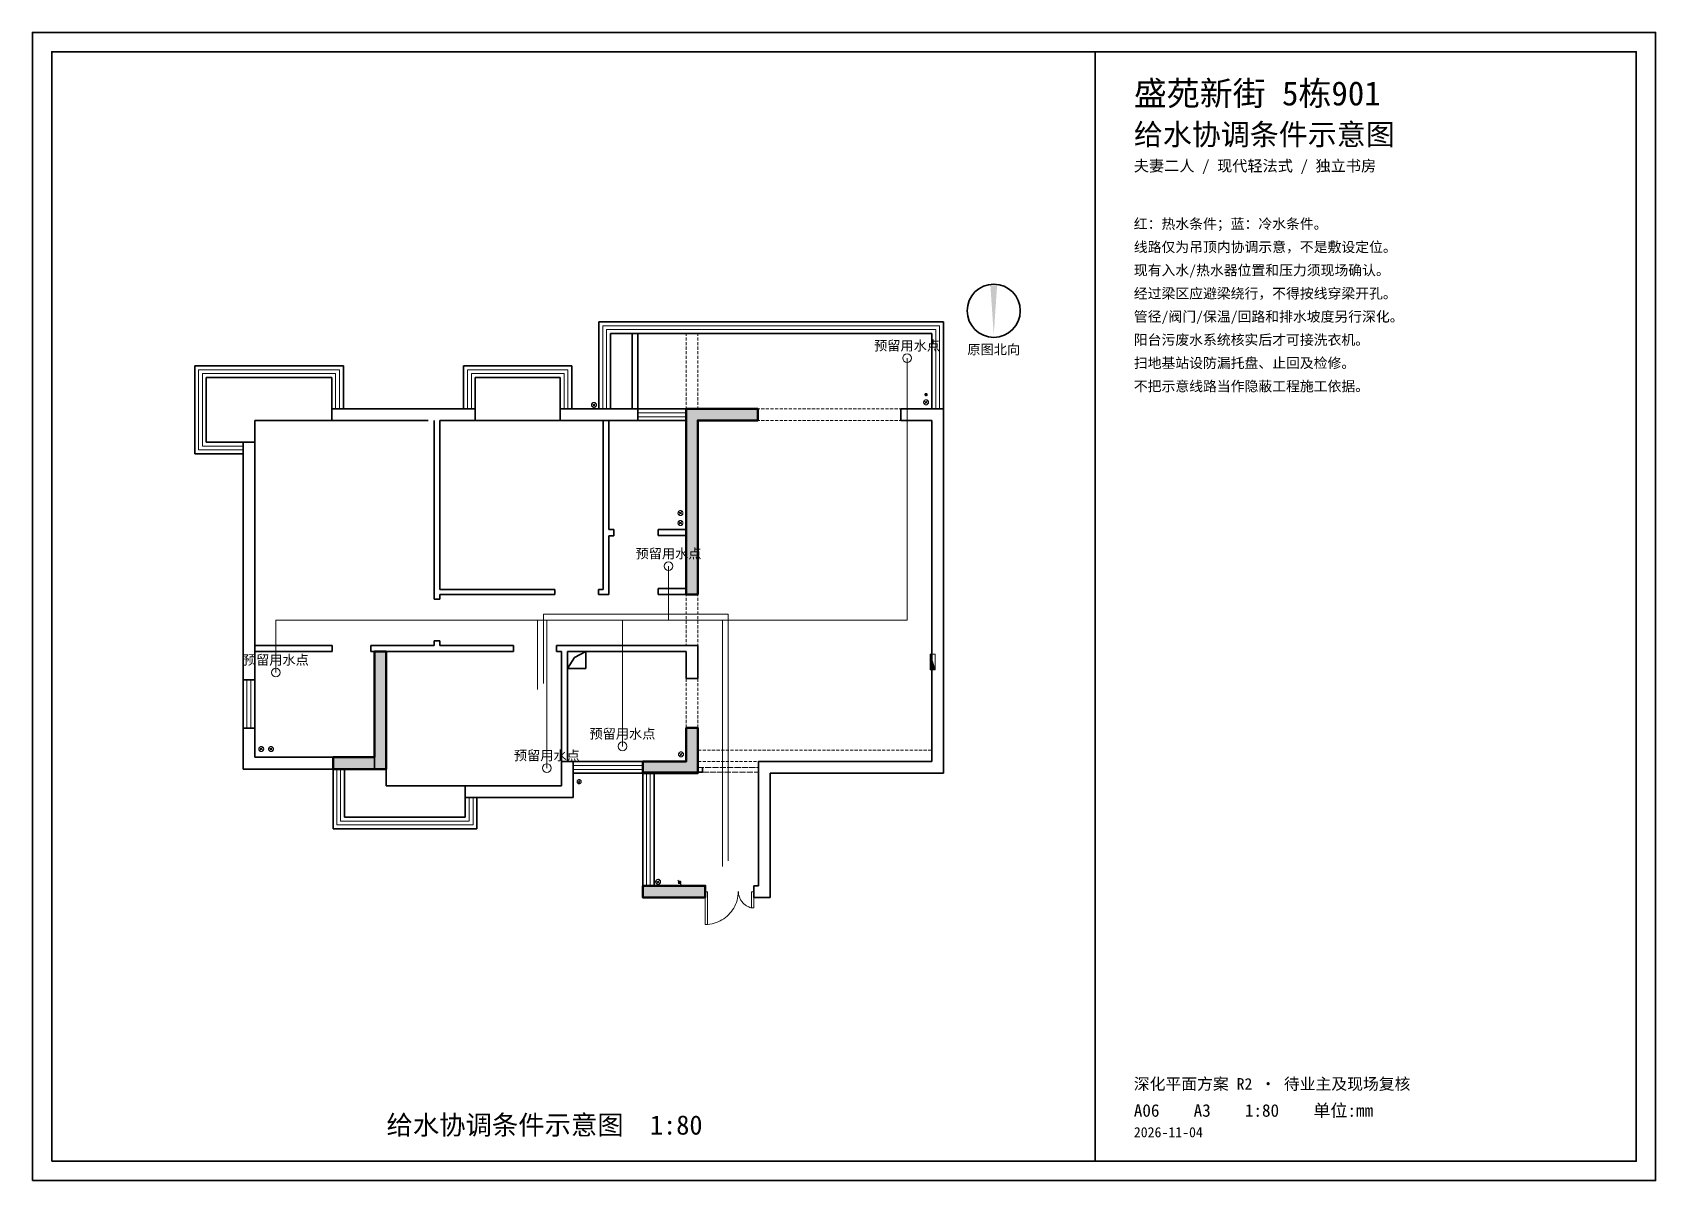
# Model space of a CAD drawing. Header units: millimetres. Extents: x -4600 to 229000, y -4300 to 19460.
# Drawn here: x 195400 to 229000, y -4300 to 19460 of the extents above; entities that cross this region are included whole.
import ezdxf
from ezdxf.enums import TextEntityAlignment as Align

# ---------------------------------------------------------------- set-up
doc = ezdxf.new("R2010")
doc.units = ezdxf.units.MM
doc.header["$LTSCALE"] = 100
doc.linetypes.add('DASHED', pattern=[1.524, 1.27, -0.254])
for name, color, linetype, lineweight in [('A-EX-BEAM', 8, 'Continuous', 13), ('A-EX-DOOR', 3, 'Continuous', 18), ('A-EX-OPENING', 8, 'DASHED', 13), ('A-EX-SERVICE', 6, 'Continuous', 13), ('A-EX-STRUCT', 7, 'Continuous', 50), ('A-EX-WALL', 7, 'Continuous', 35), ('A-EX-WINDOW', 4, 'Continuous', 18), ('A-NOTE', 7, 'Continuous', 18), ('A-SHEET', 7, 'Continuous', 35), ('A-TEXT', 7, 'Continuous', 18), ('R2-COLD', 5, 'Continuous', 18), ('R2-HOT', 1, 'Continuous', 18), ('R2-LEGEND', 7, 'Continuous', 18)]:
    doc.layers.add(name, color=color, linetype=linetype, lineweight=lineweight)
doc.styles.add('CJK', font='simsun.ttc')

# ---------------------------------------------------------------- blocks, each defined once
blk = doc.blocks.new('SOURCE_PROPOSED')
at = {"layer": 'A-EX-STRUCT'}
for points in [[(8931, 9870), (10419, 9870), (10419, 9630), (9172, 9630), (9172, 6030), (8931, 6030)], [(2479, 4851), (2720, 4851), (2720, 2416), (1622, 2416), (1622, 2660), (2479, 2660)], [(8931, 3272), (9172, 3272), (9172, 2329), (8034, 2329), (8034, 2571), (8931, 2571)], [(8034, 0), (9329, 0), (9329, -241), (8034, -241)]]:
    blk.add_hatch(color=256, dxfattribs=at).paths.add_polyline_path(points)
at = {"layer": 'A-EX-BEAM'}
for p, q in [((8931, 11380), (8931, 11430)), ((9172, 11380), (9172, 11430)), ((8931, 11285), (8931, 11350)), ((8931, 11189), (8931, 11254)), ((8931, 11094), (8931, 11159)), ((9172, 11285), (9172, 11350)), ((9172, 11189), (9172, 11254)), ((9172, 11094), (9172, 11159)), ((8931, 11002), (8931, 11063)), ((8931, 10906), (8931, 10967)), ((8931, 10811), (8931, 10872)), ((8931, 10715), (8931, 10776)), ((9172, 11002), (9172, 11063)), ((9172, 10906), (9172, 10967)), ((9172, 10811), (9172, 10872)), ((9172, 10715), (9172, 10776)), ((8931, 10619), (8931, 10681)), ((8931, 10524), (8931, 10589)), ((8931, 10428), (8931, 10493)), ((9172, 10619), (9172, 10681)), ((9172, 10524), (9172, 10589)), ((9172, 10428), (9172, 10493)), ((8931, 10333), (8931, 10398)), ((8931, 10237), (8931, 10302)), ((8931, 10141), (8931, 10206)), ((8931, 10046), (8931, 10111)), ((9172, 10333), (9172, 10398)), ((9172, 10237), (9172, 10302)), ((9172, 10141), (9172, 10206)), ((9172, 10046), (9172, 10111)), ((8931, 9954), (8931, 10015)), ((8931, 9870), (8931, 9920)), ((9172, 9954), (9172, 10015)), ((9172, 9870), (9172, 9920)), ((10419, 9870), (10457, 9870)), ((10487, 9870), (10552, 9870)), ((10583, 9870), (10644, 9870)), ((10679, 9870), (10740, 9870)), ((10774, 9870), (10835, 9870)), ((10870, 9870), (10931, 9870)), ((10961, 9870), (11026, 9870)), ((11057, 9870), (11122, 9870)), ((11153, 9870), (11218, 9870)), ((11248, 9870), (11313, 9870)), ((11344, 9870), (11409, 9870)), ((11439, 9870), (11504, 9870)), ((11535, 9870), (11600, 9870)), ((11630, 9870), (11692, 9870)), ((11726, 9870), (11787, 9870)), ((11822, 9870), (11883, 9870)), ((11917, 9870), (11978, 9870)), ((12009, 9870), (12074, 9870)), ((12105, 9870), (12170, 9870)), ((12200, 9870), (12265, 9870)), ((12296, 9870), (12361, 9870)), ((12391, 9870), (12456, 9870)), ((12487, 9870), (12552, 9870)), ((12582, 9870), (12644, 9870)), ((12678, 9870), (12739, 9870)), ((12774, 9870), (12835, 9870)), ((12869, 9870), (12930, 9870)), ((12961, 9870), (13026, 9870)), ((13057, 9870), (13122, 9870)), ((13152, 9870), (13217, 9870)), ((13248, 9870), (13313, 9870)), ((13343, 9870), (13378, 9870)), ((10419, 9630), (10457, 9630)), ((10487, 9630), (10552, 9630)), ((10583, 9630), (10644, 9630)), ((10679, 9630), (10740, 9630)), ((10774, 9630), (10835, 9630)), ((10870, 9630), (10931, 9630)), ((10961, 9630), (11026, 9630)), ((11057, 9630), (11122, 9630)), ((11153, 9630), (11218, 9630)), ((11248, 9630), (11313, 9630)), ((11344, 9630), (11409, 9630)), ((11439, 9630), (11504, 9630)), ((11535, 9630), (11600, 9630)), ((11630, 9630), (11692, 9630)), ((11726, 9630), (11787, 9630)), ((11822, 9630), (11883, 9630)), ((11917, 9630), (11978, 9630)), ((12009, 9630), (12074, 9630)), ((12105, 9630), (12170, 9630)), ((12200, 9630), (12265, 9630)), ((12296, 9630), (12361, 9630)), ((12391, 9630), (12456, 9630)), ((12487, 9630), (12552, 9630)), ((12582, 9630), (12644, 9630)), ((12678, 9630), (12739, 9630)), ((12774, 9630), (12835, 9630)), ((12869, 9630), (12930, 9630)), ((12961, 9630), (13026, 9630)), ((13057, 9630), (13122, 9630)), ((13152, 9630), (13217, 9630)), ((13248, 9630), (13313, 9630)), ((13343, 9630), (13378, 9630)), ((8931, 6030), (8931, 5992)), ((8931, 5961), (8931, 5900)), ((8931, 5865), (8931, 5804)), ((8931, 5770), (8931, 5709)), ((9172, 6030), (9172, 5992)), ((9172, 5961), (9172, 5900)), ((9172, 5865), (9172, 5804)), ((9172, 5770), (9172, 5709)), ((8931, 5674), (8931, 5613)), ((8931, 5578), (8931, 5517)), ((8931, 5487), (8931, 5422)), ((8931, 5391), (8931, 5326)), ((9172, 5674), (9172, 5613)), ((9172, 5578), (9172, 5517)), ((9172, 5487), (9172, 5422)), ((9172, 5391), (9172, 5326)), ((8931, 5295), (8931, 5230)), ((8931, 5200), (8931, 5135)), ((8931, 5104), (8931, 5039)), ((9172, 5295), (9172, 5230)), ((9172, 5200), (9172, 5135)), ((9172, 5104), (9172, 5039)), ((8931, 5008), (8931, 4970)), ((9172, 5008), (9172, 4970)), ((13986, 4794), (13986, 4473)), ((14085, 4794), (13986, 4794)), ((14085, 4469), (13986, 4794)), ((13986, 4790), (13989, 4790)), ((13986, 4771), (13997, 4763)), ((13986, 4756), (14005, 4737)), ((13986, 4737), (14012, 4710)), ((13986, 4718), (14020, 4683)), ((13997, 4794), (13997, 4794)), ((14085, 4469), (14085, 4794)), ((14085, 4794), (14085, 4794)), ((13986, 4698), (14028, 4656)), ((13986, 4679), (14039, 4630)), ((13986, 4660), (14047, 4603)), ((13986, 4645), (14054, 4576)), ((13986, 4626), (14062, 4549)), ((13986, 4607), (14070, 4523)), ((13986, 4588), (14077, 4496)), ((13986, 4568), (14085, 4469)), ((13986, 4549), (14066, 4469)), ((13986, 4530), (14047, 4469)), ((13986, 4515), (14028, 4469)), ((13986, 4496), (14012, 4469)), ((13986, 4477), (13993, 4469)), ((13986, 4469), (14085, 4469)), ((13997, 4473), (13997, 4473)), ((14066, 4473), (14066, 4473)), ((8931, 4289), (8931, 4224)), ((8931, 4194), (8931, 4129)), ((8931, 4098), (8931, 4033)), ((9172, 4289), (9172, 4224)), ((9172, 4194), (9172, 4129)), ((9172, 4098), (9172, 4033)), ((8931, 4002), (8931, 3941)), ((8931, 3907), (8931, 3846)), ((8931, 3811), (8931, 3750)), ((8931, 3716), (8931, 3654)), ((9172, 4002), (9172, 3941)), ((9172, 3907), (9172, 3846)), ((9172, 3811), (9172, 3750)), ((9172, 3716), (9172, 3654)), ((8931, 3624), (8931, 3559)), ((8931, 3528), (8931, 3463)), ((8931, 3433), (8931, 3368)), ((9172, 3624), (9172, 3559)), ((9172, 3528), (9172, 3463)), ((9172, 3433), (9172, 3368)), ((8931, 3337), (8931, 3272)), ((9172, 3337), (9172, 3272)), ((9172, 2809), (9245, 2809)), ((9279, 2809), (9340, 2809)), ((9375, 2809), (9436, 2809)), ((9467, 2809), (9532, 2809)), ((9562, 2809), (9627, 2809)), ((9658, 2809), (9723, 2809)), ((9753, 2809), (9818, 2809)), ((9849, 2809), (9914, 2809)), ((9944, 2809), (10009, 2809)), ((10040, 2809), (10101, 2809)), ((10136, 2809), (10197, 2809)), ((10231, 2809), (10292, 2809)), ((10327, 2809), (10388, 2809)), ((10419, 2809), (10484, 2809)), ((10514, 2809), (10579, 2809)), ((10610, 2809), (10675, 2809)), ((10705, 2809), (10770, 2809)), ((10801, 2809), (10866, 2809)), ((10896, 2809), (10961, 2809)), ((10992, 2809), (11053, 2809)), ((11088, 2809), (11149, 2809)), ((11183, 2809), (11244, 2809)), ((11279, 2809), (11340, 2809)), ((11374, 2809), (11436, 2809)), ((11466, 2809), (11531, 2809)), ((11562, 2809), (11627, 2809)), ((11657, 2809), (11722, 2809)), ((11753, 2809), (11818, 2809)), ((11848, 2809), (11913, 2809)), ((11944, 2809), (12009, 2809)), ((12040, 2809), (12101, 2809)), ((12135, 2809), (12196, 2809)), ((12231, 2809), (12292, 2809)), ((12326, 2809), (12387, 2809)), ((12418, 2809), (12483, 2809)), ((12514, 2809), (12579, 2809)), ((12609, 2809), (12674, 2809)), ((12705, 2809), (12770, 2809)), ((12800, 2809), (12865, 2809)), ((12896, 2809), (12961, 2809)), ((12992, 2809), (13053, 2809)), ((13087, 2809), (13148, 2809)), ((13183, 2809), (13244, 2809)), ((13278, 2809), (13339, 2809)), ((13370, 2809), (13435, 2809)), ((13466, 2809), (13531, 2809)), ((13561, 2809), (13626, 2809)), ((13657, 2809), (13722, 2809)), ((13752, 2809), (13817, 2809)), ((13848, 2809), (13913, 2809)), ((13944, 2809), (14020, 2809)), ((9172, 2571), (9245, 2571)), ((9279, 2571), (9340, 2571)), ((9375, 2571), (9436, 2571)), ((9467, 2571), (9532, 2571)), ((9562, 2571), (9627, 2571)), ((9658, 2571), (9723, 2571)), ((9753, 2571), (9818, 2571)), ((9849, 2571), (9914, 2571)), ((9944, 2571), (10009, 2571)), ((10040, 2571), (10101, 2571)), ((10136, 2571), (10197, 2571)), ((10231, 2571), (10292, 2571)), ((10327, 2571), (10388, 2571)), ((10419, 2571), (10484, 2571)), ((10514, 2571), (10579, 2571)), ((10610, 2571), (10675, 2571)), ((10705, 2571), (10770, 2571)), ((10801, 2571), (10866, 2571)), ((10896, 2571), (10961, 2571)), ((10992, 2571), (11053, 2571)), ((11088, 2571), (11149, 2571)), ((11183, 2571), (11244, 2571)), ((11279, 2571), (11340, 2571)), ((11374, 2571), (11436, 2571)), ((11466, 2571), (11531, 2571)), ((11562, 2571), (11627, 2571)), ((11657, 2571), (11722, 2571)), ((11753, 2571), (11818, 2571)), ((11848, 2571), (11913, 2571)), ((11944, 2571), (12009, 2571)), ((12040, 2571), (12101, 2571)), ((12135, 2571), (12196, 2571)), ((12231, 2571), (12292, 2571)), ((12326, 2571), (12387, 2571)), ((12418, 2571), (12483, 2571)), ((12514, 2571), (12579, 2571)), ((12609, 2571), (12674, 2571)), ((12705, 2571), (12770, 2571)), ((12800, 2571), (12865, 2571)), ((12896, 2571), (12961, 2571)), ((12992, 2571), (13053, 2571)), ((13087, 2571), (13148, 2571)), ((13183, 2571), (13244, 2571)), ((13278, 2571), (13339, 2571)), ((13370, 2571), (13435, 2571)), ((13466, 2571), (13531, 2571)), ((13561, 2571), (13626, 2571)), ((13657, 2571), (13722, 2571)), ((13752, 2571), (13817, 2571)), ((13848, 2571), (13913, 2571)), ((13944, 2571), (14020, 2571))]:
    blk.add_line(p, q, dxfattribs=at)
at = {"layer": 'A-EX-DOOR'}
for p, q in [((10285, -459), (10285, -122)), ((10331, -122), (10285, -122)), ((10331, -122), (10331, -459)), ((10331, -459), (10285, -459))]:
    blk.add_line(p, q, dxfattribs=at)
blk.add_lwpolyline([(9329, -122), (9375, -122), (9375, -799), (9329, -799)], close=True, dxfattribs=at)
for points in [[(9331, -799), (9377, -798), (9423, -793), (9468, -785), (9511, -775), (9554, -762), (9595, -746), (9635, -727), (9673, -706), (9710, -683), (9746, -658), (9779, -630), (9811, -600), (9840, -569), (9868, -535), (9894, -500), (9917, -463), (9938, -425), (9956, -385), (9972, -343), (9985, -301), (9996, -257), (10003, -213), (10008, -167), (10009, -120)], [(10013, -118), (10014, -138), (10016, -158), (10019, -178), (10024, -197), (10029, -216), (10035, -235), (10042, -253), (10050, -271), (10060, -288), (10070, -304), (10080, -320), (10092, -335), (10105, -350), (10118, -364), (10132, -377), (10147, -390), (10162, -401), (10179, -412), (10195, -422), (10213, -431), (10231, -439), (10250, -446), (10269, -453), (10288, -458)]]:
    blk.add_lwpolyline(points, dxfattribs=at)
at = {"layer": 'A-EX-OPENING'}
for p, q in [((9172, 2447), (10430, 2447)), ((9272, 2348), (10430, 2348))]:
    blk.add_line(p, q, dxfattribs=at)
at = {"layer": 'A-EX-SERVICE'}
for p, q in [((8931, 11380), (8931, 11430)), ((9172, 11380), (9172, 11430)), ((8931, 11285), (8931, 11350)), ((8931, 11189), (8931, 11254)), ((8931, 11094), (8931, 11159)), ((9172, 11285), (9172, 11350)), ((9172, 11189), (9172, 11254)), ((9172, 11094), (9172, 11159)), ((8931, 11002), (8931, 11063)), ((8931, 10906), (8931, 10967)), ((8931, 10811), (8931, 10872)), ((8931, 10715), (8931, 10776)), ((9172, 11002), (9172, 11063)), ((9172, 10906), (9172, 10967)), ((9172, 10811), (9172, 10872)), ((9172, 10715), (9172, 10776)), ((8931, 10619), (8931, 10681)), ((8931, 10524), (8931, 10589)), ((8931, 10428), (8931, 10493)), ((9172, 10619), (9172, 10681)), ((9172, 10524), (9172, 10589)), ((9172, 10428), (9172, 10493)), ((8931, 10333), (8931, 10398)), ((8931, 10237), (8931, 10302)), ((8931, 10141), (8931, 10206)), ((8931, 10046), (8931, 10111)), ((9172, 10333), (9172, 10398)), ((9172, 10237), (9172, 10302)), ((9172, 10141), (9172, 10206)), ((9172, 10046), (9172, 10111)), ((13875, 10145), (13917, 10180)), ((13921, 10149), (13875, 10176)), ((7064, 9920), (6980, 9981)), ((6984, 9912), (7060, 9989)), ((8931, 9954), (8931, 10015)), ((8931, 9870), (8931, 9920)), ((9172, 9954), (9172, 10015)), ((9172, 9870), (9172, 9920)), ((10419, 9870), (10457, 9870)), ((10487, 9870), (10552, 9870)), ((10583, 9870), (10644, 9870)), ((10679, 9870), (10740, 9870)), ((10774, 9870), (10835, 9870)), ((10870, 9870), (10931, 9870)), ((10961, 9870), (11026, 9870)), ((11057, 9870), (11122, 9870)), ((11153, 9870), (11218, 9870)), ((11248, 9870), (11313, 9870)), ((11344, 9870), (11409, 9870)), ((11439, 9870), (11504, 9870)), ((11535, 9870), (11600, 9870)), ((11630, 9870), (11692, 9870)), ((11726, 9870), (11787, 9870)), ((11822, 9870), (11883, 9870)), ((11917, 9870), (11978, 9870)), ((12009, 9870), (12074, 9870)), ((12105, 9870), (12170, 9870)), ((12200, 9870), (12265, 9870)), ((12296, 9870), (12361, 9870)), ((12391, 9870), (12456, 9870)), ((12487, 9870), (12552, 9870)), ((12582, 9870), (12644, 9870)), ((12678, 9870), (12739, 9870)), ((12774, 9870), (12835, 9870)), ((12869, 9870), (12930, 9870)), ((12961, 9870), (13026, 9870)), ((13057, 9870), (13122, 9870)), ((13152, 9870), (13217, 9870)), ((13248, 9870), (13313, 9870)), ((13343, 9870), (13378, 9870)), ((13940, 9973), (13856, 10034)), ((13859, 9966), (13936, 10042)), ((10419, 9630), (10457, 9630)), ((10487, 9630), (10552, 9630)), ((10583, 9630), (10644, 9630)), ((10679, 9630), (10740, 9630)), ((10774, 9630), (10835, 9630)), ((10870, 9630), (10931, 9630)), ((10961, 9630), (11026, 9630)), ((11057, 9630), (11122, 9630)), ((11153, 9630), (11218, 9630)), ((11248, 9630), (11313, 9630)), ((11344, 9630), (11409, 9630)), ((11439, 9630), (11504, 9630)), ((11535, 9630), (11600, 9630)), ((11630, 9630), (11692, 9630)), ((11726, 9630), (11787, 9630)), ((11822, 9630), (11883, 9630)), ((11917, 9630), (11978, 9630)), ((12009, 9630), (12074, 9630)), ((12105, 9630), (12170, 9630)), ((12200, 9630), (12265, 9630)), ((12296, 9630), (12361, 9630)), ((12391, 9630), (12456, 9630)), ((12487, 9630), (12552, 9630)), ((12582, 9630), (12644, 9630)), ((12678, 9630), (12739, 9630)), ((12774, 9630), (12835, 9630)), ((12869, 9630), (12930, 9630)), ((12961, 9630), (13026, 9630)), ((13057, 9630), (13122, 9630)), ((13152, 9630), (13217, 9630)), ((13248, 9630), (13313, 9630)), ((13343, 9630), (13378, 9630)), ((8855, 7681), (8771, 7742)), ((8775, 7673), (8851, 7750)), ((8855, 7475), (8771, 7540)), ((8775, 7471), (8851, 7543)), ((8931, 6030), (8931, 5992)), ((8931, 5961), (8931, 5900)), ((8931, 5865), (8931, 5804)), ((8931, 5770), (8931, 5709)), ((9172, 6030), (9172, 5992)), ((9172, 5961), (9172, 5900)), ((9172, 5865), (9172, 5804)), ((9172, 5770), (9172, 5709)), ((8931, 5674), (8931, 5613)), ((8931, 5578), (8931, 5517)), ((8931, 5487), (8931, 5422)), ((8931, 5391), (8931, 5326)), ((9172, 5674), (9172, 5613)), ((9172, 5578), (9172, 5517)), ((9172, 5487), (9172, 5422)), ((9172, 5391), (9172, 5326)), ((8931, 5295), (8931, 5230)), ((8931, 5200), (8931, 5135)), ((8931, 5104), (8931, 5039)), ((9172, 5295), (9172, 5230)), ((9172, 5200), (9172, 5135)), ((9172, 5104), (9172, 5039)), ((8931, 5008), (8931, 4970)), ((9172, 5008), (9172, 4970)), ((13986, 4794), (13986, 4473)), ((14085, 4794), (13986, 4794)), ((14085, 4469), (13986, 4794)), ((13986, 4790), (13989, 4790)), ((13986, 4771), (13997, 4763)), ((13986, 4756), (14005, 4737)), ((13986, 4737), (14012, 4710)), ((13986, 4718), (14020, 4683)), ((13997, 4794), (13997, 4794)), ((14085, 4469), (14085, 4794)), ((14085, 4794), (14085, 4794)), ((13986, 4698), (14028, 4656)), ((13986, 4679), (14039, 4630)), ((13986, 4660), (14047, 4603)), ((13986, 4645), (14054, 4576)), ((13986, 4626), (14062, 4549)), ((13986, 4607), (14070, 4523)), ((13986, 4588), (14077, 4496)), ((13986, 4568), (14085, 4469)), ((13986, 4549), (14066, 4469)), ((13986, 4530), (14047, 4469)), ((13986, 4515), (14028, 4469)), ((13986, 4496), (14012, 4469)), ((13986, 4477), (13993, 4469)), ((13986, 4469), (14085, 4469)), ((13997, 4473), (13997, 4473)), ((14066, 4473), (14066, 4473)), ((8931, 4289), (8931, 4224)), ((8931, 4194), (8931, 4129)), ((8931, 4098), (8931, 4033)), ((9172, 4289), (9172, 4224)), ((9172, 4194), (9172, 4129)), ((9172, 4098), (9172, 4033)), ((8931, 4002), (8931, 3941)), ((8931, 3907), (8931, 3846)), ((8931, 3811), (8931, 3750)), ((8931, 3716), (8931, 3654)), ((9172, 4002), (9172, 3941)), ((9172, 3907), (9172, 3846)), ((9172, 3811), (9172, 3750)), ((9172, 3716), (9172, 3654)), ((8931, 3624), (8931, 3559)), ((8931, 3528), (8931, 3463)), ((8931, 3433), (8931, 3368)), ((9172, 3624), (9172, 3559)), ((9172, 3528), (9172, 3463)), ((9172, 3433), (9172, 3368)), ((8931, 3337), (8931, 3272)), ((9172, 3337), (9172, 3272)), ((176, 2798), (92, 2863)), ((96, 2794), (172, 2867)), ((379, 2798), (295, 2863)), ((298, 2794), (375, 2867)), ((8866, 2687), (8778, 2748)), ((8786, 2679), (8859, 2752)), ((9172, 2809), (9245, 2809)), ((9279, 2809), (9340, 2809)), ((9375, 2809), (9436, 2809)), ((9467, 2809), (9532, 2809)), ((9562, 2809), (9627, 2809)), ((9658, 2809), (9723, 2809)), ((9753, 2809), (9818, 2809)), ((9849, 2809), (9914, 2809)), ((9944, 2809), (10009, 2809)), ((10040, 2809), (10101, 2809)), ((10136, 2809), (10197, 2809)), ((10231, 2809), (10292, 2809)), ((10327, 2809), (10388, 2809)), ((10419, 2809), (10484, 2809)), ((10514, 2809), (10579, 2809)), ((10610, 2809), (10675, 2809)), ((10705, 2809), (10770, 2809)), ((10801, 2809), (10866, 2809)), ((10896, 2809), (10961, 2809)), ((10992, 2809), (11053, 2809)), ((11088, 2809), (11149, 2809)), ((11183, 2809), (11244, 2809)), ((11279, 2809), (11340, 2809)), ((11374, 2809), (11436, 2809)), ((11466, 2809), (11531, 2809)), ((11562, 2809), (11627, 2809)), ((11657, 2809), (11722, 2809)), ((11753, 2809), (11818, 2809)), ((11848, 2809), (11913, 2809)), ((11944, 2809), (12009, 2809)), ((12040, 2809), (12101, 2809)), ((12135, 2809), (12196, 2809)), ((12231, 2809), (12292, 2809)), ((12326, 2809), (12387, 2809)), ((12418, 2809), (12483, 2809)), ((12514, 2809), (12579, 2809)), ((12609, 2809), (12674, 2809)), ((12705, 2809), (12770, 2809)), ((12800, 2809), (12865, 2809)), ((12896, 2809), (12961, 2809)), ((12992, 2809), (13053, 2809)), ((13087, 2809), (13148, 2809)), ((13183, 2809), (13244, 2809)), ((13278, 2809), (13339, 2809)), ((13370, 2809), (13435, 2809)), ((13466, 2809), (13531, 2809)), ((13561, 2809), (13626, 2809)), ((13657, 2809), (13722, 2809)), ((13752, 2809), (13817, 2809)), ((13848, 2809), (13913, 2809)), ((13944, 2809), (14020, 2809)), ((9172, 2571), (9245, 2571)), ((9279, 2571), (9340, 2571)), ((9375, 2571), (9436, 2571)), ((9467, 2571), (9532, 2571)), ((9562, 2571), (9627, 2571)), ((9658, 2571), (9723, 2571)), ((9753, 2571), (9818, 2571)), ((9849, 2571), (9914, 2571)), ((9944, 2571), (10009, 2571)), ((10040, 2571), (10101, 2571)), ((10136, 2571), (10197, 2571)), ((10231, 2571), (10292, 2571)), ((10327, 2571), (10388, 2571)), ((10419, 2571), (10484, 2571)), ((10514, 2571), (10579, 2571)), ((10610, 2571), (10675, 2571)), ((10705, 2571), (10770, 2571)), ((10801, 2571), (10866, 2571)), ((10896, 2571), (10961, 2571)), ((10992, 2571), (11053, 2571)), ((11088, 2571), (11149, 2571)), ((11183, 2571), (11244, 2571)), ((11279, 2571), (11340, 2571)), ((11374, 2571), (11436, 2571)), ((11466, 2571), (11531, 2571)), ((11562, 2571), (11627, 2571)), ((11657, 2571), (11722, 2571)), ((11753, 2571), (11818, 2571)), ((11848, 2571), (11913, 2571)), ((11944, 2571), (12009, 2571)), ((12040, 2571), (12101, 2571)), ((12135, 2571), (12196, 2571)), ((12231, 2571), (12292, 2571)), ((12326, 2571), (12387, 2571)), ((12418, 2571), (12483, 2571)), ((12514, 2571), (12579, 2571)), ((12609, 2571), (12674, 2571)), ((12705, 2571), (12770, 2571)), ((12800, 2571), (12865, 2571)), ((12896, 2571), (12961, 2571)), ((12992, 2571), (13053, 2571)), ((13087, 2571), (13148, 2571)), ((13183, 2571), (13244, 2571)), ((13278, 2571), (13339, 2571)), ((13370, 2571), (13435, 2571)), ((13466, 2571), (13531, 2571)), ((13561, 2571), (13626, 2571)), ((13657, 2571), (13722, 2571)), ((13752, 2571), (13817, 2571)), ((13848, 2571), (13913, 2571)), ((13944, 2571), (14020, 2571)), ((6669, 2153), (6684, 2153)), ((6684, 2153), (6688, 2153)), ((6692, 2153), (6707, 2153)), ((6711, 2130), (6707, 2126)), ((6707, 2126), (6711, 2122)), ((6711, 2153), (6719, 2153)), ((6715, 2134), (6711, 2130)), ((6711, 2122), (6715, 2118)), ((6715, 2187), (6715, 2202)), ((6715, 2179), (6715, 2183)), ((6715, 2164), (6715, 2176)), ((6715, 2149), (6715, 2156)), ((6715, 2130), (6715, 2145)), ((6719, 2130), (6715, 2134)), ((6715, 2107), (6715, 2122)), ((6715, 2118), (6719, 2122)), ((6722, 2126), (6719, 2130)), ((6719, 2122), (6722, 2126)), ((6722, 2153), (6738, 2153)), ((6742, 2153), (6746, 2153)), ((6749, 2153), (6765, 2153)), ((8392, 50), (8308, 111)), ((8312, 42), (8389, 119)), ((8759, 115), (8828, 23)), ((8767, 73), (8771, 76)), ((8821, 73), (8767, 73)), ((8821, 73), (8767, 73)), ((8767, 73), (8821, 65)), ((8767, 73), (8821, 65)), ((8771, 65), (8767, 73)), ((8771, 80), (8775, 84)), ((8821, 80), (8771, 80)), ((8821, 80), (8771, 80)), ((8771, 80), (8821, 76)), ((8771, 80), (8821, 76)), ((8771, 76), (8771, 80)), ((8821, 76), (8771, 76)), ((8821, 76), (8771, 76)), ((8771, 76), (8821, 73)), ((8771, 76), (8821, 73)), ((8821, 65), (8771, 65)), ((8821, 65), (8771, 65)), ((8771, 65), (8821, 61)), ((8771, 65), (8821, 61)), ((8771, 61), (8771, 65)), ((8821, 61), (8771, 61)), ((8821, 61), (8771, 61)), ((8771, 61), (8817, 57)), ((8771, 61), (8817, 57)), ((8775, 57), (8771, 61)), ((8775, 88), (8778, 92)), ((8817, 88), (8775, 88)), ((8817, 88), (8775, 88)), ((8775, 88), (8817, 84)), ((8775, 88), (8817, 84)), ((8775, 84), (8775, 88)), ((8817, 84), (8775, 84)), ((8817, 84), (8775, 84)), ((8775, 84), (8821, 80)), ((8775, 84), (8821, 80)), ((8817, 57), (8775, 57)), ((8817, 57), (8775, 57)), ((8775, 57), (8817, 54)), ((8775, 57), (8817, 54)), ((8775, 54), (8775, 57)), ((8817, 54), (8775, 54)), ((8817, 54), (8775, 54)), ((8775, 54), (8813, 50)), ((8775, 54), (8813, 50)), ((8778, 50), (8775, 54)), ((8778, 92), (8782, 96)), ((8813, 92), (8778, 92)), ((8813, 92), (8778, 92)), ((8778, 92), (8817, 88)), ((8778, 92), (8817, 88)), ((8813, 50), (8778, 50)), ((8813, 50), (8778, 50)), ((8778, 50), (8805, 46)), ((8778, 50), (8805, 46)), ((8782, 46), (8778, 50)), ((8805, 96), (8782, 96)), ((8782, 96), (8786, 96)), ((8805, 96), (8782, 96)), ((8782, 96), (8813, 92)), ((8782, 96), (8813, 92)), ((8805, 46), (8782, 46)), ((8805, 46), (8782, 46)), ((8782, 46), (8801, 46)), ((8782, 46), (8801, 46)), ((8786, 46), (8782, 46)), ((8801, 96), (8786, 96)), ((8786, 96), (8794, 96)), ((8801, 96), (8786, 96)), ((8786, 96), (8805, 96)), ((8786, 96), (8805, 96)), ((8801, 46), (8786, 46)), ((8801, 46), (8786, 46)), ((8786, 46), (8798, 46)), ((8786, 46), (8798, 46)), ((8794, 46), (8786, 46)), ((8798, 96), (8794, 96)), ((8794, 96), (8801, 96)), ((8794, 96), (8801, 96)), ((8798, 46), (8794, 46)), ((8801, 96), (8798, 96)), ((8798, 46), (8801, 46)), ((8805, 96), (8801, 96)), ((8801, 46), (8805, 46)), ((8813, 92), (8805, 96)), ((8805, 46), (8813, 50)), ((8817, 88), (8813, 92)), ((8813, 50), (8817, 54)), ((8817, 84), (8817, 88)), ((8821, 80), (8817, 84)), ((8817, 57), (8821, 61)), ((8817, 54), (8817, 57)), ((8821, 76), (8821, 80)), ((8821, 73), (8821, 76)), ((8821, 65), (8821, 73)), ((8821, 61), (8821, 65))]:
    blk.add_line(p, q, dxfattribs=at)
for points in [[(13900, 10191), (13898, 10191), (13896, 10191), (13895, 10191), (13893, 10190), (13891, 10190), (13890, 10189), (13888, 10189), (13887, 10188), (13886, 10187), (13884, 10186), (13883, 10185), (13882, 10184), (13881, 10183), (13880, 10182), (13879, 10180), (13878, 10179), (13877, 10177), (13877, 10176), (13876, 10174), (13876, 10173), (13875, 10171), (13875, 10170), (13875, 10168), (13875, 10166)], [(13875, 10166), (13875, 10165), (13875, 10163), (13875, 10161), (13876, 10160), (13876, 10158), (13877, 10157), (13877, 10155), (13878, 10154), (13879, 10152), (13880, 10151), (13881, 10150), (13882, 10149), (13883, 10148), (13884, 10147), (13886, 10146), (13887, 10145), (13888, 10144), (13890, 10143), (13891, 10143), (13893, 10142), (13895, 10142), (13896, 10142), (13898, 10142), (13900, 10141)], [(13924, 10166), (13924, 10168), (13924, 10170), (13924, 10171), (13924, 10173), (13923, 10174), (13922, 10176), (13922, 10177), (13921, 10179), (13920, 10180), (13919, 10182), (13918, 10183), (13917, 10184), (13916, 10185), (13915, 10186), (13913, 10187), (13912, 10188), (13911, 10189), (13909, 10189), (13908, 10190), (13906, 10190), (13905, 10191), (13903, 10191), (13901, 10191), (13900, 10191)], [(13900, 10141), (13901, 10142), (13903, 10142), (13905, 10142), (13906, 10142), (13908, 10143), (13909, 10143), (13911, 10144), (13912, 10145), (13913, 10146), (13915, 10147), (13916, 10148), (13917, 10149), (13918, 10150), (13919, 10151), (13920, 10152), (13921, 10154), (13922, 10155), (13922, 10157), (13923, 10158), (13924, 10160), (13924, 10161), (13924, 10163), (13924, 10165), (13924, 10166)], [(7024, 10004), (7020, 10004), (7017, 10003), (7013, 10003), (7010, 10002), (7007, 10001), (7004, 10000), (7001, 9998), (6998, 9997), (6995, 9995), (6992, 9993), (6990, 9991), (6987, 9989), (6985, 9986), (6983, 9984), (6981, 9981), (6979, 9978), (6978, 9975), (6976, 9972), (6975, 9969), (6974, 9966), (6973, 9963), (6973, 9959), (6972, 9956), (6972, 9952)], [(6972, 9952), (6972, 9949), (6973, 9945), (6973, 9942), (6974, 9938), (6975, 9935), (6976, 9932), (6978, 9929), (6979, 9926), (6981, 9923), (6983, 9921), (6985, 9918), (6987, 9916), (6990, 9913), (6992, 9911), (6995, 9909), (6998, 9908), (7001, 9906), (7004, 9905), (7007, 9903), (7010, 9902), (7013, 9902), (7017, 9901), (7020, 9901), (7024, 9901)], [(7076, 9952), (7076, 9956), (7075, 9959), (7075, 9963), (7074, 9966), (7073, 9969), (7072, 9972), (7070, 9975), (7069, 9978), (7067, 9981), (7065, 9984), (7063, 9986), (7061, 9989), (7058, 9991), (7056, 9993), (7053, 9995), (7050, 9997), (7047, 9998), (7044, 10000), (7041, 10001), (7038, 10002), (7034, 10003), (7031, 10003), (7027, 10004), (7024, 10004)], [(7024, 9901), (7027, 9901), (7031, 9901), (7034, 9902), (7038, 9902), (7041, 9903), (7044, 9905), (7047, 9906), (7050, 9908), (7053, 9909), (7056, 9911), (7058, 9913), (7061, 9916), (7063, 9918), (7065, 9921), (7067, 9923), (7069, 9926), (7070, 9929), (7072, 9932), (7073, 9935), (7074, 9938), (7075, 9942), (7075, 9945), (7076, 9949), (7076, 9952)], [(13900, 10057), (13896, 10057), (13893, 10057), (13889, 10056), (13886, 10056), (13883, 10055), (13879, 10053), (13876, 10052), (13874, 10050), (13871, 10049), (13868, 10047), (13865, 10044), (13863, 10042), (13861, 10040), (13859, 10037), (13857, 10035), (13855, 10032), (13853, 10029), (13852, 10026), (13851, 10023), (13850, 10019), (13849, 10016), (13848, 10013), (13848, 10009), (13848, 10006)], [(13848, 10006), (13848, 10002), (13848, 9999), (13849, 9995), (13850, 9992), (13851, 9989), (13852, 9986), (13853, 9983), (13855, 9980), (13857, 9977), (13859, 9974), (13861, 9972), (13863, 9969), (13865, 9967), (13868, 9965), (13871, 9963), (13874, 9961), (13876, 9960), (13879, 9958), (13883, 9957), (13886, 9956), (13889, 9955), (13893, 9955), (13896, 9954), (13900, 9954)], [(13951, 10006), (13951, 10009), (13951, 10013), (13950, 10016), (13949, 10019), (13948, 10023), (13947, 10026), (13946, 10029), (13944, 10032), (13942, 10035), (13940, 10037), (13938, 10040), (13936, 10042), (13934, 10044), (13931, 10047), (13928, 10049), (13926, 10050), (13923, 10052), (13920, 10053), (13917, 10055), (13913, 10056), (13910, 10056), (13907, 10057), (13903, 10057), (13900, 10057)], [(13900, 9954), (13903, 9954), (13907, 9955), (13910, 9955), (13913, 9956), (13917, 9957), (13920, 9958), (13923, 9960), (13926, 9961), (13928, 9963), (13931, 9965), (13934, 9967), (13936, 9969), (13938, 9972), (13940, 9974), (13942, 9977), (13944, 9980), (13946, 9983), (13947, 9986), (13948, 9989), (13949, 9992), (13950, 9995), (13951, 9999), (13951, 10002), (13951, 10006)], [(8815, 7765), (8811, 7765), (8808, 7765), (8804, 7764), (8801, 7763), (8798, 7762), (8795, 7761), (8792, 7760), (8789, 7758), (8786, 7756), (8783, 7754), (8781, 7752), (8778, 7750), (8776, 7748), (8774, 7745), (8772, 7742), (8770, 7739), (8769, 7737), (8767, 7734), (8766, 7730), (8765, 7727), (8764, 7724), (8764, 7720), (8763, 7717), (8763, 7713)], [(8866, 7713), (8866, 7717), (8866, 7720), (8865, 7724), (8865, 7727), (8864, 7730), (8862, 7734), (8861, 7737), (8859, 7739), (8858, 7742), (8856, 7745), (8854, 7748), (8851, 7750), (8849, 7752), (8846, 7754), (8844, 7756), (8841, 7758), (8838, 7760), (8835, 7761), (8832, 7762), (8828, 7763), (8825, 7764), (8822, 7765), (8818, 7765), (8815, 7765)], [(8763, 7713), (8763, 7710), (8764, 7706), (8764, 7703), (8765, 7700), (8766, 7696), (8767, 7693), (8769, 7690), (8770, 7687), (8772, 7685), (8774, 7682), (8776, 7679), (8778, 7677), (8781, 7675), (8783, 7673), (8786, 7671), (8789, 7669), (8792, 7667), (8795, 7666), (8798, 7665), (8801, 7664), (8804, 7663), (8808, 7662), (8811, 7662), (8815, 7662)], [(8815, 7559), (8811, 7559), (8808, 7558), (8804, 7558), (8801, 7557), (8798, 7556), (8795, 7555), (8792, 7553), (8789, 7552), (8786, 7550), (8783, 7548), (8781, 7546), (8778, 7544), (8776, 7541), (8774, 7539), (8772, 7536), (8770, 7533), (8769, 7530), (8767, 7527), (8766, 7524), (8765, 7521), (8764, 7517), (8764, 7514), (8763, 7511), (8763, 7507)], [(8763, 7507), (8763, 7504), (8764, 7500), (8764, 7497), (8765, 7493), (8766, 7490), (8767, 7487), (8769, 7484), (8770, 7481), (8772, 7478), (8774, 7476), (8776, 7473), (8778, 7471), (8781, 7468), (8783, 7466), (8786, 7464), (8789, 7463), (8792, 7461), (8795, 7460), (8798, 7458), (8801, 7457), (8804, 7457), (8808, 7456), (8811, 7456), (8815, 7455)], [(8815, 7662), (8818, 7662), (8822, 7662), (8825, 7663), (8828, 7664), (8832, 7665), (8835, 7666), (8838, 7667), (8841, 7669), (8844, 7671), (8846, 7673), (8849, 7675), (8851, 7677), (8854, 7679), (8856, 7682), (8858, 7685), (8859, 7687), (8861, 7690), (8862, 7693), (8864, 7696), (8865, 7700), (8865, 7703), (8866, 7706), (8866, 7710), (8866, 7713)], [(8866, 7507), (8866, 7511), (8866, 7514), (8865, 7517), (8865, 7521), (8864, 7524), (8862, 7527), (8861, 7530), (8859, 7533), (8858, 7536), (8856, 7539), (8854, 7541), (8851, 7544), (8849, 7546), (8846, 7548), (8844, 7550), (8841, 7552), (8838, 7553), (8835, 7555), (8832, 7556), (8828, 7557), (8825, 7558), (8822, 7558), (8818, 7559), (8815, 7559)], [(8815, 7455), (8818, 7456), (8822, 7456), (8825, 7457), (8828, 7457), (8832, 7458), (8835, 7460), (8838, 7461), (8841, 7463), (8844, 7464), (8846, 7466), (8849, 7468), (8851, 7471), (8854, 7473), (8856, 7476), (8858, 7478), (8859, 7481), (8861, 7484), (8862, 7487), (8864, 7490), (8865, 7493), (8865, 7497), (8866, 7500), (8866, 7504), (8866, 7507)], [(136, 2882), (132, 2882), (129, 2881), (125, 2881), (122, 2880), (119, 2879), (116, 2878), (113, 2876), (110, 2875), (107, 2873), (104, 2871), (102, 2869), (99, 2867), (97, 2864), (95, 2862), (93, 2859), (91, 2856), (90, 2853), (88, 2850), (87, 2847), (86, 2844), (85, 2841), (85, 2837), (84, 2834), (84, 2830)], [(84, 2830), (84, 2827), (85, 2823), (85, 2820), (86, 2816), (87, 2813), (88, 2810), (90, 2807), (91, 2804), (93, 2801), (95, 2799), (97, 2796), (99, 2794), (102, 2791), (104, 2789), (107, 2787), (110, 2786), (113, 2784), (116, 2783), (119, 2781), (122, 2780), (125, 2780), (129, 2779), (132, 2779), (136, 2779)], [(187, 2830), (187, 2834), (187, 2837), (186, 2841), (186, 2844), (185, 2847), (183, 2850), (182, 2853), (180, 2856), (179, 2859), (177, 2862), (175, 2864), (172, 2867), (170, 2869), (167, 2871), (165, 2873), (162, 2875), (159, 2876), (156, 2878), (153, 2879), (150, 2880), (146, 2881), (143, 2881), (139, 2882), (136, 2882)], [(136, 2779), (139, 2779), (143, 2779), (146, 2780), (150, 2780), (153, 2781), (156, 2783), (159, 2784), (162, 2786), (165, 2787), (167, 2789), (170, 2791), (172, 2794), (175, 2796), (177, 2799), (179, 2801), (180, 2804), (182, 2807), (183, 2810), (185, 2813), (186, 2816), (186, 2820), (187, 2823), (187, 2827), (187, 2830)], [(339, 2882), (335, 2882), (332, 2881), (328, 2881), (325, 2880), (322, 2879), (318, 2878), (315, 2876), (312, 2875), (310, 2873), (307, 2871), (304, 2869), (302, 2867), (300, 2864), (298, 2862), (296, 2859), (294, 2856), (292, 2853), (291, 2850), (290, 2847), (289, 2844), (288, 2841), (287, 2837), (287, 2834), (287, 2830)], [(287, 2830), (287, 2827), (287, 2823), (288, 2820), (289, 2816), (290, 2813), (291, 2810), (292, 2807), (294, 2804), (296, 2801), (298, 2799), (300, 2796), (302, 2794), (304, 2791), (307, 2789), (310, 2787), (312, 2786), (315, 2784), (318, 2783), (322, 2781), (325, 2780), (328, 2780), (332, 2779), (335, 2779), (339, 2779)], [(390, 2830), (390, 2834), (390, 2837), (389, 2841), (388, 2844), (387, 2847), (386, 2850), (385, 2853), (383, 2856), (381, 2859), (379, 2862), (377, 2864), (375, 2867), (373, 2869), (370, 2871), (367, 2873), (365, 2875), (362, 2876), (359, 2878), (356, 2879), (352, 2880), (349, 2881), (346, 2881), (342, 2882), (339, 2882)], [(339, 2779), (342, 2779), (346, 2779), (349, 2780), (352, 2780), (356, 2781), (359, 2783), (362, 2784), (365, 2786), (367, 2787), (370, 2789), (373, 2791), (375, 2794), (377, 2796), (379, 2799), (381, 2801), (383, 2804), (385, 2807), (386, 2810), (387, 2813), (388, 2816), (389, 2820), (390, 2823), (390, 2827), (390, 2830)], [(8826, 2771), (8823, 2771), (8819, 2770), (8816, 2770), (8813, 2769), (8809, 2768), (8806, 2767), (8803, 2765), (8800, 2764), (8797, 2762), (8795, 2760), (8792, 2758), (8790, 2756), (8787, 2753), (8785, 2751), (8783, 2748), (8782, 2745), (8780, 2742), (8779, 2739), (8777, 2736), (8776, 2733), (8776, 2730), (8775, 2726), (8775, 2723), (8775, 2719)], [(8775, 2719), (8775, 2716), (8775, 2712), (8776, 2709), (8776, 2706), (8777, 2702), (8779, 2699), (8780, 2696), (8782, 2693), (8783, 2690), (8785, 2688), (8787, 2685), (8790, 2683), (8792, 2681), (8795, 2678), (8797, 2676), (8800, 2675), (8803, 2673), (8806, 2672), (8809, 2670), (8813, 2669), (8816, 2669), (8819, 2668), (8823, 2668), (8826, 2668)], [(8878, 2719), (8878, 2723), (8877, 2726), (8877, 2730), (8876, 2733), (8875, 2736), (8874, 2739), (8872, 2742), (8871, 2745), (8869, 2748), (8867, 2751), (8865, 2753), (8863, 2756), (8860, 2758), (8858, 2760), (8855, 2762), (8852, 2764), (8849, 2765), (8846, 2767), (8843, 2768), (8840, 2769), (8837, 2770), (8833, 2770), (8830, 2771), (8826, 2771)], [(8826, 2668), (8830, 2668), (8833, 2668), (8837, 2669), (8840, 2669), (8843, 2670), (8846, 2672), (8849, 2673), (8852, 2675), (8855, 2676), (8858, 2678), (8860, 2681), (8863, 2683), (8865, 2685), (8867, 2688), (8869, 2690), (8871, 2693), (8872, 2696), (8874, 2699), (8875, 2702), (8876, 2706), (8877, 2709), (8877, 2712), (8878, 2716), (8878, 2719)], [(6717, 2199), (6714, 2198), (6711, 2198), (6708, 2198), (6705, 2197), (6702, 2196), (6700, 2195), (6697, 2194), (6694, 2193), (6692, 2191), (6690, 2189), (6688, 2188), (6685, 2186), (6684, 2184), (6682, 2181), (6680, 2179), (6679, 2177), (6677, 2174), (6676, 2172), (6675, 2169), (6674, 2166), (6673, 2163), (6673, 2161), (6673, 2158), (6673, 2155)], [(6673, 2155), (6673, 2152), (6673, 2149), (6673, 2146), (6674, 2143), (6675, 2140), (6676, 2137), (6677, 2135), (6679, 2132), (6680, 2130), (6682, 2128), (6684, 2126), (6685, 2123), (6688, 2122), (6690, 2120), (6692, 2118), (6694, 2117), (6697, 2115), (6700, 2114), (6702, 2113), (6705, 2112), (6708, 2111), (6711, 2111), (6714, 2111), (6717, 2111)], [(6761, 2155), (6761, 2158), (6760, 2161), (6760, 2163), (6759, 2166), (6758, 2169), (6757, 2172), (6756, 2174), (6755, 2177), (6753, 2179), (6752, 2181), (6750, 2184), (6748, 2186), (6746, 2188), (6744, 2189), (6741, 2191), (6739, 2193), (6737, 2194), (6734, 2195), (6731, 2196), (6728, 2197), (6726, 2198), (6723, 2198), (6720, 2198), (6717, 2199)], [(6717, 2111), (6720, 2111), (6723, 2111), (6726, 2111), (6728, 2112), (6731, 2113), (6734, 2114), (6737, 2115), (6739, 2117), (6741, 2118), (6744, 2120), (6746, 2122), (6748, 2123), (6750, 2126), (6752, 2128), (6753, 2130), (6755, 2132), (6756, 2135), (6757, 2137), (6758, 2140), (6759, 2143), (6760, 2146), (6760, 2149), (6761, 2152), (6761, 2155)], [(8352, 134), (8349, 134), (8345, 133), (8342, 133), (8338, 132), (8335, 131), (8332, 130), (8329, 128), (8326, 127), (8323, 125), (8321, 123), (8318, 121), (8316, 119), (8313, 116), (8311, 114), (8309, 111), (8308, 108), (8306, 105), (8305, 102), (8303, 99), (8302, 96), (8302, 93), (8301, 89), (8301, 86), (8301, 82)], [(8301, 82), (8301, 79), (8301, 75), (8302, 72), (8302, 68), (8303, 65), (8305, 62), (8306, 59), (8308, 56), (8309, 53), (8311, 51), (8313, 48), (8316, 46), (8318, 43), (8321, 41), (8323, 39), (8326, 38), (8329, 36), (8332, 35), (8335, 33), (8338, 32), (8342, 32), (8345, 31), (8349, 31), (8352, 31)], [(8404, 82), (8404, 86), (8403, 89), (8403, 93), (8402, 96), (8401, 99), (8400, 102), (8398, 105), (8397, 108), (8395, 111), (8393, 114), (8391, 116), (8389, 119), (8386, 121), (8384, 123), (8381, 125), (8378, 127), (8375, 128), (8372, 130), (8369, 131), (8366, 132), (8363, 133), (8359, 133), (8356, 134), (8352, 134)], [(8352, 31), (8356, 31), (8359, 31), (8363, 32), (8366, 32), (8369, 33), (8372, 35), (8375, 36), (8378, 38), (8381, 39), (8384, 41), (8386, 43), (8389, 46), (8391, 48), (8393, 51), (8395, 53), (8397, 56), (8398, 59), (8400, 62), (8401, 65), (8402, 68), (8403, 72), (8403, 75), (8404, 79), (8404, 82)], [(8796, 99), (8794, 99), (8792, 99), (8791, 99), (8789, 99), (8787, 98), (8786, 97), (8785, 97), (8783, 96), (8782, 95), (8780, 94), (8779, 93), (8778, 92), (8777, 91), (8776, 90), (8775, 88), (8774, 87), (8773, 86), (8773, 84), (8772, 83), (8772, 81), (8771, 80), (8771, 78), (8771, 76), (8771, 75)], [(8771, 75), (8771, 73), (8771, 71), (8771, 70), (8772, 68), (8772, 66), (8773, 65), (8773, 63), (8774, 62), (8775, 61), (8776, 59), (8777, 58), (8778, 57), (8779, 56), (8780, 55), (8782, 54), (8783, 53), (8785, 52), (8786, 52), (8787, 51), (8789, 51), (8791, 50), (8792, 50), (8794, 50), (8796, 50)], [(8821, 75), (8820, 76), (8820, 78), (8820, 80), (8820, 81), (8819, 83), (8819, 84), (8818, 86), (8817, 87), (8816, 88), (8815, 90), (8814, 91), (8813, 92), (8812, 93), (8811, 94), (8810, 95), (8808, 96), (8807, 97), (8805, 97), (8804, 98), (8802, 99), (8801, 99), (8799, 99), (8797, 99), (8796, 99)], [(8796, 50), (8797, 50), (8799, 50), (8801, 50), (8802, 51), (8804, 51), (8805, 52), (8807, 52), (8808, 53), (8810, 54), (8811, 55), (8812, 56), (8813, 57), (8814, 58), (8815, 59), (8816, 61), (8817, 62), (8818, 63), (8819, 65), (8819, 66), (8820, 68), (8820, 70), (8820, 71), (8820, 73), (8821, 75)]]:
    blk.add_lwpolyline(points, dxfattribs=at)
at = {"layer": 'A-EX-STRUCT'}
for points in [[(8931, 9870), (10419, 9870), (10419, 9630), (9172, 9630), (9172, 6030), (8931, 6030)], [(2479, 4851), (2720, 4851), (2720, 2416), (1622, 2416), (1622, 2660), (2479, 2660)], [(8931, 3272), (9172, 3272), (9172, 2329), (8034, 2329), (8034, 2571), (8931, 2571)], [(8034, 0), (9329, 0), (9329, -241), (8034, -241)]]:
    blk.add_lwpolyline(points, close=True, dxfattribs=at)
at = {"layer": 'A-EX-WALL'}
for p, q in [((14257, 11671), (7126, 11671)), ((7126, 11671), (7126, 9870)), ((14020, 11430), (7363, 11430)), ((7363, 11430), (7363, 9870)), ((7813, 9870), (7813, 11430)), ((7931, 9870), (7931, 11430)), ((14020, 9870), (14020, 11430)), ((14257, 2329), (14257, 11671)), ((1836, 10761), (-1242, 10761)), ((-1242, 8938), (-1242, 10761)), ((1836, 9870), (1836, 10761)), ((4326, 9870), (4326, 10761)), ((6565, 10761), (4326, 10761)), ((6565, 9870), (6565, 10761)), ((1595, 10520), (-1002, 10520)), ((-1002, 9179), (-1002, 10520)), ((1595, 9870), (1595, 10520)), ((4563, 9630), (4563, 10520)), ((6327, 10520), (4563, 10520)), ((6327, 9630), (6327, 10520)), ((4563, 9870), (1595, 9870)), ((1595, 9630), (1595, 9870)), ((10419, 9870), (6327, 9870)), ((7931, 9630), (7931, 9870)), ((8931, 9630), (8931, 9870)), ((10419, 9630), (10419, 9870)), ((13378, 9630), (13378, 9870)), ((13378, 9870), (14257, 9870)), ((0, 4851), (0, 9630)), ((3595, 9630), (0, 9630)), ((0, 9630), (0, 9179)), ((3595, 9630), (1595, 9630)), ((3714, 5931), (3714, 9630)), ((3836, 6129), (3836, 9630)), ((7214, 9630), (3836, 9630)), ((3836, 9630), (4563, 9630)), ((7214, 9630), (7214, 6129)), ((7214, 9630), (8931, 9630)), ((7332, 9630), (7332, 7371)), ((8931, 9630), (8931, 7371)), ((9172, 9630), (10419, 9630)), ((9172, 9630), (9172, 6030)), ((14020, 9630), (13378, 9630)), ((14020, 2571), (14020, 9630)), ((0, 9179), (-1002, 9179)), ((-240, 9179), (-240, 2416)), ((-240, 8938), (-1242, 8938)), ((7435, 7371), (7332, 7371)), ((7332, 7241), (7332, 6030)), ((7332, 7241), (7435, 7241)), ((7435, 7241), (7435, 7371)), ((8350, 7249), (8350, 7371)), ((8350, 7371), (8931, 7371)), ((8350, 7249), (8931, 7249)), ((8931, 7371), (8931, 7131)), ((8931, 7131), (8931, 6152)), ((6216, 6129), (3836, 6129)), ((6216, 6030), (6216, 6129)), ((7118, 6030), (7118, 6129)), ((7118, 6129), (7214, 6129)), ((8350, 6030), (8350, 6152)), ((8350, 6152), (8931, 6152)), ((8931, 6152), (8931, 6030)), ((3714, 5931), (3836, 5931)), ((3836, 6030), (6216, 6030)), ((3836, 5931), (3836, 6030)), ((7332, 6030), (7118, 6030)), ((9172, 6030), (8350, 6030)), ((3836, 5069), (3714, 5069)), ((3714, 5069), (3714, 4970)), ((3836, 4970), (3836, 5069)), ((1607, 4970), (0, 4970)), ((0, 4851), (0, 2660)), ((1607, 4851), (0, 4851)), ((1607, 4970), (1607, 4851)), ((3714, 4970), (2407, 4970)), ((2407, 4970), (2407, 4871)), ((2407, 4871), (2407, 4851)), ((2407, 4851), (2479, 4851)), ((2479, 4851), (2479, 2416)), ((2479, 4851), (2720, 4851)), ((5359, 4851), (2720, 4851)), ((2720, 4851), (2720, 2069)), ((5359, 4970), (3836, 4970)), ((5359, 4970), (5359, 4851)), ((6350, 4970), (6251, 4970)), ((6251, 4970), (6251, 4851)), ((6251, 4851), (6350, 4851)), ((6592, 4970), (6350, 4970)), ((6350, 4851), (6350, 2069)), ((8931, 4851), (6473, 4851)), ((6473, 4500), (6473, 4851)), ((6473, 4851), (6473, 2571)), ((6473, 4851), (6853, 4851)), ((6473, 4500), (6623, 4725)), ((6592, 4970), (9172, 4970)), ((6623, 4725), (6853, 4851)), ((6853, 4851), (6853, 4500)), ((8931, 4289), (8931, 4851)), ((9172, 4970), (9172, 4289)), ((6853, 4500), (6473, 4500)), ((0, 4262), (-240, 4262)), ((0, 3260), (0, 4262)), ((9172, 4289), (8931, 4289)), ((0, 3260), (-240, 3260)), ((9172, 3272), (8931, 3272)), ((8931, 3272), (8931, 2571)), ((9172, 2447), (9172, 3272)), ((1622, 2416), (-240, 2416)), ((0, 2660), (2479, 2660)), ((1622, 2416), (1622, 1178)), ((1622, 2416), (1859, 2416)), ((1859, 2416), (1859, 1419)), ((1859, 2416), (2720, 2416)), ((8931, 2571), (6350, 2571)), ((6592, 2329), (6592, 2571)), ((8034, 2329), (8034, 2571)), ((9172, 2447), (9172, 2348)), ((9272, 2348), (9272, 2447)), ((10430, 2470), (10430, 2571)), ((10430, 2571), (14020, 2571)), ((10430, 2470), (10430, 0)), ((6350, 2069), (2720, 2069)), ((4361, 1419), (4361, 2069)), ((6592, 2329), (6592, 1828)), ((8034, 2329), (6592, 2329)), ((8270, 2348), (8034, 2348)), ((8034, -241), (8034, 2329)), ((8270, 2348), (8270, 0)), ((8270, 2348), (9272, 2348)), ((14257, 2329), (10671, 2329)), ((10671, 2329), (10671, -241)), ((4602, 1828), (4361, 1828)), ((6592, 1828), (4602, 1828)), ((4602, 1178), (4602, 1828)), ((1859, 1419), (4361, 1419)), ((1622, 1178), (4602, 1178)), ((8297, 0), (8034, 0)), ((8270, 0), (9329, 0)), ((9329, 0), (9329, -241)), ((10430, 0), (10331, 0)), ((10331, 0), (10331, -241)), ((9329, -241), (8034, -241)), ((10331, -241), (10671, -241))]:
    blk.add_line(p, q, dxfattribs=at)
at = {"layer": 'A-EX-WINDOW'}
for p, q in [((14177, 11591), (7206, 11591)), ((7206, 11591), (7206, 9870)), ((14100, 11510), (7283, 11510)), ((7283, 11510), (7283, 9870)), ((14100, 9870), (14100, 11510)), ((14177, 9870), (14177, 11591)), ((1756, 10681), (-1162, 10681)), ((-1162, 9019), (-1162, 10681)), ((1676, 10600), (-1082, 10600)), ((-1082, 9099), (-1082, 10600)), ((1676, 9870), (1676, 10600)), ((1756, 9870), (1756, 10681)), ((4406, 9870), (4406, 10681)), ((6484, 10681), (4406, 10681)), ((4487, 9870), (4487, 10600)), ((6408, 10600), (4487, 10600)), ((6408, 9870), (6408, 10600)), ((6484, 9870), (6484, 10681)), ((7931, 9789), (8931, 9789)), ((7931, 9707), (8931, 9707)), ((-240, 9099), (-1082, 9099)), ((-240, 9019), (-1162, 9019)), ((-160, 3260), (-160, 4262)), ((-80, 3260), (-80, 4262)), ((1699, 2416), (1699, 1258)), ((1779, 2416), (1779, 1338)), ((8034, 2489), (6592, 2489)), ((8034, 2409), (6592, 2409)), ((8110, 0), (8110, 2348)), ((8190, 0), (8190, 2348)), ((4441, 1338), (4441, 1828)), ((4521, 1258), (4521, 1828)), ((1699, 1258), (4521, 1258)), ((1779, 1338), (4441, 1338))]:
    blk.add_line(p, q, dxfattribs=at)
blk = doc.blocks.new('R2_WATER')
at = {"layer": 'R2-COLD'}
for points in [[(13505, 10918), (13505, 5499), (9682, 5499)], [(8567, 6615), (8567, 5499), (9682, 5499)], [(439, 4415), (439, 5499), (9682, 5499)], [(9682, 398), (9682, 5499), (5858, 5499), (5858, 4065)], [(6049, 2437), (6049, 5499), (9682, 5499)], [(7613, 2886), (7613, 5499), (9682, 5499)]]:
    blk.add_lwpolyline(points, dxfattribs=at)
for centre in [(13505, 10918), (8567, 6615), (439, 4415), (7613, 2886), (6049, 2437)]:
    blk.add_circle(centre, 90, dxfattribs=at)
at = {"layer": 'R2-HOT'}
blk.add_lwpolyline([(9802, 518), (9802, 5619), (5978, 5619), (5978, 4185)], dxfattribs=at)
at = {"layer": 'A-TEXT', "style": 'CJK'}
for p in [(13505, 11178), (8567, 6875), (439, 4675), (7613, 3146), (6049, 2697)]:
    blk.add_text('预留用水点', height=200, dxfattribs=at).set_placement(p, align=Align.MIDDLE_CENTER)
blk = doc.blocks.new('A06_SHEET')
at = {"layer": 'A-SHEET'}
blk.add_hatch(color=256, dxfattribs=at).paths.add_polyline_path([(15230, 14230), (15370, 14230), (15300, 13200)])
blk.add_line((17400, -3900), (17400, 19060), dxfattribs=at)
for points in [[(-4600, -4300), (29000, -4300), (29000, 19460), (-4600, 19460)], [(-4200, -3900), (28600, -3900), (28600, 19060), (-4200, 19060)]]:
    blk.add_lwpolyline(points, close=True, dxfattribs=at)
blk.add_circle((15300, 13700), 550, dxfattribs=at)
for name in ['SOURCE_PROPOSED', 'R2_WATER']:
    blk.add_blockref(name, (0, 1800))
at = {"layer": 'A-NOTE', "style": 'CJK'}
for s, height, p in [('盛苑新街 5栋901', 500, (18200, 18200)), ('给水协调条件示意图', 440, (18200, 17350)), ('夫妻二人 / 现代轻法式 / 独立书房', 230, (18200, 16700)), ('深化平面方案 R2 · 待业主及现场复核', 240, (18200, -2300)), ('A06    A3    1:80    单位:mm', 260, (18200, -2850)), ('2026-11-04', 210, (18200, -3300))]:
    blk.add_text(s, height=height, dxfattribs=at).set_placement(p, align=Align.MIDDLE_LEFT)
at = {"layer": 'A-TEXT', "style": 'CJK'}
for s, height, p in [('原图北向', 200, (15300, 12900)), ('给水协调条件示意图  1:80', 400, (6000, -3150))]:
    blk.add_text(s, height=height, dxfattribs=at).set_placement(p, align=Align.MIDDLE_CENTER)
at = {"layer": 'R2-LEGEND', "style": 'CJK'}
for s, p in [('红：热水条件；蓝：冷水条件。', (18200, 15500)), ('线路仅为吊顶内协调示意，不是敷设定位。', (18200, 15020)), ('现有入水/热水器位置和压力须现场确认。', (18200, 14540)), ('经过梁区应避梁绕行，不得按线穿梁开孔。', (18200, 14060)), ('管径/阀门/保温/回路和排水坡度另行深化。', (18200, 13580)), ('阳台污废水系统核实后才可接洗衣机。', (18200, 13100)), ('扫地基站设防漏托盘、止回及检修。', (18200, 12620)), ('不把示意线路当作隐蔽工程施工依据。', (18200, 12140))]:
    blk.add_text(s, height=210, dxfattribs=at).set_placement(p, align=Align.MIDDLE_LEFT)

msp = doc.modelspace()

# ---------------------------------------------------------------- block references
msp.add_blockref('A06_SHEET', (200000, 0))

doc.saveas('drawing.dxf')
